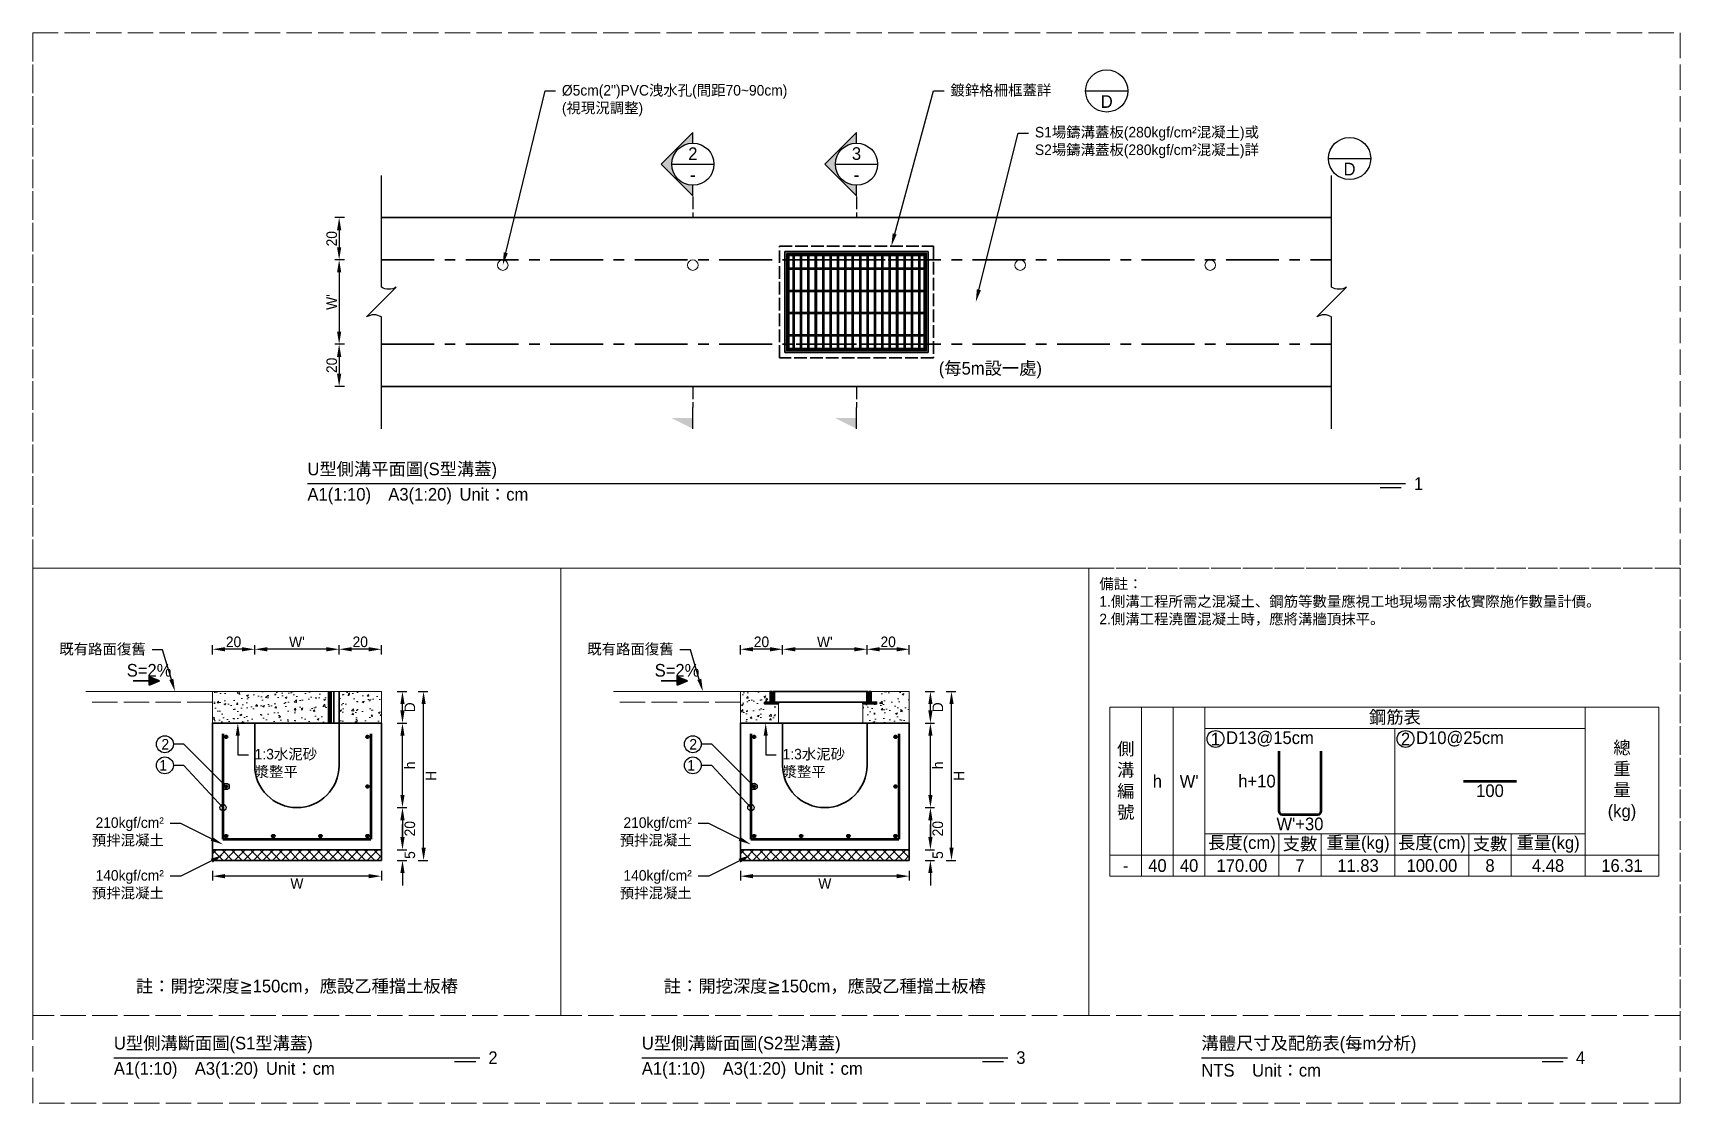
# Model space of a CAD drawing. Extents: x -8920 to 1950, y -2159 to 466.
# Drawn here: x -8920 to -8140, y -1164 to -657 of the extents above; entities that cross this region are included whole.
import ezdxf
from ezdxf import colors
from ezdxf.entities.mleader import LeaderData, LeaderLine
from ezdxf.math import Vec2, Vec3

# ---------------------------------------------------------------- set-up
doc = ezdxf.new("R2010")
doc.units = 0
doc.header["$MEASUREMENT"] = 0
doc.linetypes.add('ACAD_ISO02W100', pattern=[15, 12, -3])
doc.linetypes.add('CENTERX2', pattern=[4, 2.5, -0.5, 0.5, -0.5])
for name, color, linetype, lineweight in [('一、1.基本-圖框', 7, 'Continuous', 20), ('二、1.繪圖-既有設施', 8, 'Continuous', 20), ('二、2.繪圖-施作項目', 181, 'Continuous', 30), ('二、3.繪圖-排水流向', 170, 'Continuous', 30), ('二、4.繪圖-設計鋪面', 40, 'Continuous', 20), ('二、5.繪圖-鋼筋', 60, 'Continuous', 50), ('二、6.繪圖-其他施作項目', 35, 'Continuous', 30)]:
    doc.layers.add(name, color=color, linetype=linetype, lineweight=lineweight)
doc.layers.add('一、4.基本-隱藏', color=9, linetype='ACAD_ISO02W100', lineweight=20, plot=False)
doc.layers.add('三、1.文字-說明文字', color=2, linetype='Continuous')
doc.layers.add('三、3.文字-註解文字', color=2, linetype='Continuous')
doc.styles.add('次圖名(詳圖)', font='MS PGothic.ttf', dxfattribs={"height": 6})
doc.styles.add('註解文字(詳圖)', font='MS PGothic.ttf', dxfattribs={"height": 5})
doc.dimstyles.new('註解文字(詳圖)', dxfattribs={"dimtxt": 5, "dimasz": 6, "dimexe": 2, "dimexo": 5, "dimgap": 1, "dimtad": 2, "dimzin": 0, "dimdsep": 46, "dimtxsty": '註解文字(詳圖)', "dimcen": 0.1, "dimclrd": 144, "dimclre": 144, "dimclrt": 256, "dimadec": 0, "dimazin": 0, "dimtfac": 1, "dimtofl": 0, "dimtmove": 0, "dimatfit": 3, "dimfxlon": 1, "dimtolj": 1, "dimtzin": 0, "dimlwd": -1, "dimlwe": -1, "dimarcsym": 1})
pattern_1 = [(45, (-9735.3608, -580.8457), (-2.65165, 2.65165), []), (45, (-9734.477, -580.8457), (-2.65165, 2.65165), []), (45, (-9733.593, -580.8457), (-2.65165, 2.65165), []), (45, (-9732.709, -580.8457), (-2.65165, 2.65165), [])]

msp = doc.modelspace()

# ---------------------------------------------------------------- texts
at = {"layer": '一、1.基本-圖框', "char_height": 6, "attachment_point": 5, "style": '註解文字(詳圖)'}
for s, width, insert in [('{\\fMS PGothic|b0|i0|c128|p34;鋼筋表}', 94.24964, (-8275, -981.5)), ('側溝編號', 12.98354, (-8402.5, -1011.5)), ('{\\fMS PGothic|b0|i0|c128|p34;總重量(kg)}', 6, (-8167.5, -1011.5)), ('{\\fMS PGothic|b0|i0|c128|p34;h}', 12.98354, (-8387.5, -1011.5)), ("{\\fMS PGothic|b0|i0|c128|p34;W}'", 22.32258, (-8372.5, -1011.5)), ('{\\fMS PGothic|b0|i0|c128|p34;長度(cm)}', 35.02324, (-8347.5, -1041.5)), ('{\\fMS PGothic|b0|i0|c128|p34;支數}', 19.27354, (-8320, -1041.5)), ('{\\fMS PGothic|b0|i0|c128|p34;重量(kg)}', 30.27214, (-8292.5, -1041.5)), ('{\\fMS PGothic|b0|i0|c128|p34;長度(cm)}', 35.02324, (-8257.5, -1041.5)), ('{\\fMS PGothic|b0|i0|c128|p34;支數}', 19.27354, (-8230, -1041.5)), ('{\\fMS PGothic|b0|i0|c128|p34;重量(kg)}', 30.27214, (-8202.5, -1041.5))]:
    msp.add_mtext_dynamic_manual_height_columns(s, width=width, gutter_width=30, heights=[0], dxfattribs=dict(at, insert=insert))
at = {"layer": '三、1.文字-說明文字', "style": '註解文字(詳圖)'}
for s, width, insert, char_height, attachment_point in [('{\\fMS PGothic|b0|i0|c128|p34;D}', 12.5857, (-8411.5, -689.5), 6, 5), ('{\\fMS PGothic|b0|i0|c128|p34;D}', 12.5857, (-8296.5, -721.5), 6, 5), ('{\\fMS PGothic|b0|i0|c128|p34;備註：\\P1.側溝工程所需之混凝土、鋼筋等數量應視工地現場需求依實際施作數量計價。\\P2.側溝工程澆置混凝土時，應將溝牆頂抹平。}', 249.57878, (-8415, -915.5), 5, 1)]:
    msp.add_mtext_dynamic_manual_height_columns(s, width=width, gutter_width=30, heights=[0], dxfattribs=dict(at, insert=insert, char_height=char_height, attachment_point=attachment_point))
at = {"layer": '三、3.文字-註解文字', "char_height": 6}
for s, width, gutter_width, insert, attachment_point, style in [('2', 6.60394, 25, (-8607.5, -714.193), 5, '註解文字(詳圖)'), ('3', 6.60394, 25, (-8530, -714.193), 5, '註解文字(詳圖)'), ('-', 6.60394, 25, (-8607.5, -724.193), 5, '註解文字(詳圖)'), ('-', 6.60394, 25, (-8530, -724.193), 5, '註解文字(詳圖)'), ('(每5m設一處)', 52.41253, 30, (-8466.595, -816.77), 5, '註解文字(詳圖)'), ('{\\fMS PGothic|b0|i0|c128|p34;U型側溝平面圖(}S{\\fMS PGothic|b0|i0|c128|p34;型溝蓋)}', 138.66243, 15, (-8790, -864.5), 4, '次圖名(詳圖)'), ('A1(1:10)\u3000A3(1:20){\\fMS PGothic|b0|i0|c128|p34;^IUnit：cm}', 136.03259, 15, (-8790, -876.5), 4, '次圖名(詳圖)'), ('1', 3, 15, (-8266, -870.5), 4, '次圖名(詳圖)'), ('1', 8.38231, 30, (-8360, -991.5), 5, '註解文字(詳圖)'), ('D13@15cm', 6.06582, 30, (-8355, -991.5), 4, '註解文字(詳圖)'), ('2', 8.38231, 30, (-8270, -991.5), 5, '註解文字(詳圖)'), ('{\\fMS PGothic|b0|i0|c128|p34;D1}0{\\fMS PGothic|b0|i0|c128|p34;@}25{\\fMS PGothic|b0|i0|c128|p34;cm}', 6.06582, 30, (-8265, -991.5), 4, '註解文字(詳圖)'), ('-', 9.06048, 30, (-8402.5, -1051.5), 5, '註解文字(詳圖)'), ('40', 9.06048, 30, (-8387.5, -1051.5), 5, '註解文字(詳圖)'), ('40', 9.06048, 30, (-8372.5, -1051.5), 5, '註解文字(詳圖)'), ('170.00', 9.06048, 30, (-8347.5, -1051.5), 5, '註解文字(詳圖)'), ('7', 9.06048, 30, (-8320, -1051.5), 5, '註解文字(詳圖)'), ('11.83', 9.06048, 30, (-8292.5, -1051.5), 5, '註解文字(詳圖)'), ('{\\fMS PGothic|b0|i0|c128|p34;100}.00', 9.06048, 30, (-8257.5, -1051.5), 5, '註解文字(詳圖)'), ('8', 9.06048, 30, (-8230, -1051.5), 5, '註解文字(詳圖)'), ('4.48', 9.06048, 30, (-8202.5, -1051.5), 5, '註解文字(詳圖)'), ('16.31', 9.06048, 30, (-8167.5, -1051.5), 5, '註解文字(詳圖)'), ('{\\fMS PGothic|b0|i0|c128|p34;註：開挖深度≧150cm，應設乙種擋土板樁}', 156.49231, 30, (-8795, -1109), 5, '註解文字(詳圖)'), ('{\\fMS PGothic|b0|i0|c128|p34;註：開挖深度≧150cm，應設乙種擋土板樁}', 156.49231, 30, (-8545, -1109), 5, '註解文字(詳圖)'), ('{\\fMS PGothic|b0|i0|c128|p34;U型側溝斷面圖(}S{\\fMS PGothic|b0|i0|c128|p34;1型溝蓋)}', 134.12151, 15, (-8881.66, -1136.5), 4, '次圖名(詳圖)'), ('{\\fMS PGothic|b0|i0|c128|p34;U型側溝斷面圖(}S{\\fMS PGothic|b0|i0|c128|p34;2型溝蓋)}', 131.94411, 15, (-8631.66, -1136.5), 4, '次圖名(詳圖)'), ('{\\fMS PGothic|b0|i0|c128|p34;溝體尺寸}及{\\fMS PGothic|b0|i0|c128|p34;配筋表(每m分析)}', 144.80097, 15, (-8366.66, -1136.5), 4, '次圖名(詳圖)'), ('A1(1:10)\u3000A3(1:20){\\fMS PGothic|b0|i0|c128|p34;^IUnit：cm}', 136.03259, 15, (-8881.66, -1148.5), 4, '次圖名(詳圖)'), ('2', 3, 15, (-8704.34, -1142.5), 4, '次圖名(詳圖)'), ('A1(1:10)\u3000A3(1:20){\\fMS PGothic|b0|i0|c128|p34;^IUnit：cm}', 136.03259, 15, (-8631.66, -1148.5), 4, '次圖名(詳圖)'), ('3', 3, 15, (-8454.34, -1142.5), 4, '次圖名(詳圖)'), ('NTS{\\fMS PGothic|b0|i0|c128|p34;^IUnit：cm}', 136.03259, 15, (-8366.66, -1148.5), 4, '次圖名(詳圖)'), ('4', 3, 15, (-8189.34, -1142.5), 4, '次圖名(詳圖)')]:
    msp.add_mtext_dynamic_manual_height_columns(s, width=width, gutter_width=gutter_width, heights=[0], dxfattribs=dict(at, insert=insert, attachment_point=attachment_point, style=style))
at = {"layer": '二、3.繪圖-排水流向', "char_height": 6, "attachment_point": 5, "style": '註解文字(詳圖)'}
for insert in [(-8865, -959), (-8615, -959)]:
    msp.add_mtext_dynamic_manual_height_columns('{\\fMS PGothic|b0|i0|c128|p34;S=2%}', width=10.17412, gutter_width=30, heights=[0], dxfattribs=dict(at, insert=insert))
at = {"layer": '二、5.繪圖-鋼筋', "char_height": 6, "style": '註解文字(詳圖)'}
for s, width, insert, attachment_point in [('h+10', 8.87231, (-8331.5, -1011.5), 6), ('100', 3.56631, (-8230, -1013), 2), ("{\\fMS PGothic|b0|i0|c128|p34;W}'+3{\\fMS PGothic|b0|i0|c128|p34;0}", 3.56631, (-8320, -1028.75), 2)]:
    msp.add_mtext_dynamic_manual_height_columns(s, width=width, gutter_width=30, heights=[0], dxfattribs=dict(at, insert=insert, attachment_point=attachment_point))

# ---------------------------------------------------------------- blocks, each defined once
blk = doc.blocks.new('*D219')
at = {"layer": 'Defpoints', "color": 0, "transparency": 16777216}
for p in [(-8755, -744.5), (-8775, -764.5), (-8755, -764.5)]:
    blk.add_point(p, dxfattribs=at)
at = {"layer": '三、3.文字-註解文字', "color": 144, "transparency": 16777216}
for p, q in [((-8772.5, -744.5), (-8777, -744.5)), ((-8775, -750.5), (-8775, -758.5)), ((-8772.5, -764.5), (-8777, -764.5))]:
    blk.add_line(p, q, dxfattribs=at)
for points in [[(-8776, -750.5), (-8774, -750.5), (-8775, -744.5)], [(-8776, -758.5), (-8774, -758.5), (-8775, -764.5)]]:
    blk.add_solid(points, dxfattribs=at)
at = {"layer": '三、3.文字-註解文字', "transparency": 16777216, "insert": (-8778.5, -754.5), "char_height": 5, "attachment_point": 5, "rotation": 90, "style": '註解文字(詳圖)'}
blk.add_mtext('\\A1;20', dxfattribs=at)
blk = doc.blocks.new('*D220')
at = {"layer": 'Defpoints', "color": 0, "transparency": 16777216}
for p in [(-8755, -764.5), (-8775, -804.5), (-8755, -804.5)]:
    blk.add_point(p, dxfattribs=at)
at = {"layer": '三、3.文字-註解文字', "color": 144, "transparency": 16777216}
for p, q in [((-8772.5, -764.5), (-8777, -764.5)), ((-8775, -770.5), (-8775, -798.5)), ((-8772.5, -804.5), (-8777, -804.5))]:
    blk.add_line(p, q, dxfattribs=at)
for points in [[(-8776, -770.5), (-8774, -770.5), (-8775, -764.5)], [(-8776, -798.5), (-8774, -798.5), (-8775, -804.5)]]:
    blk.add_solid(points, dxfattribs=at)
at = {"layer": '三、3.文字-註解文字', "transparency": 16777216, "insert": (-8778.5, -784.5), "char_height": 5, "attachment_point": 5, "rotation": 90, "style": '註解文字(詳圖)'}
blk.add_mtext("\\A1;W'", dxfattribs=at)
blk = doc.blocks.new('*D221')
at = {"layer": 'Defpoints', "color": 0, "transparency": 16777216}
for p in [(-8755, -804.5), (-8775, -824.5), (-8755, -824.5)]:
    blk.add_point(p, dxfattribs=at)
at = {"layer": '三、3.文字-註解文字', "color": 144, "transparency": 16777216}
for p, q in [((-8772.5, -804.5), (-8777, -804.5)), ((-8775, -810.5), (-8775, -818.5)), ((-8772.5, -824.5), (-8777, -824.5))]:
    blk.add_line(p, q, dxfattribs=at)
for points in [[(-8776, -810.5), (-8774, -810.5), (-8775, -804.5)], [(-8776, -818.5), (-8774, -818.5), (-8775, -824.5)]]:
    blk.add_solid(points, dxfattribs=at)
at = {"layer": '三、3.文字-註解文字', "transparency": 16777216, "insert": (-8778.5, -814.5), "char_height": 5, "attachment_point": 5, "rotation": 90, "style": '註解文字(詳圖)'}
blk.add_mtext('\\A1;20', dxfattribs=at)
blk = doc.blocks.new('*D222')
at = {"layer": 'Defpoints', "color": 0, "transparency": 16777216}
for p in [(-8545, -984), (-8495, -984), (-8545, -1024)]:
    blk.add_point(p, dxfattribs=at)
at = {"layer": '三、3.文字-註解文字', "color": 144, "transparency": 16777216}
for p, q in [((-8497.5, -984), (-8493, -984)), ((-8495, -1018), (-8495, -990)), ((-8497.5, -1024), (-8493, -1024))]:
    blk.add_line(p, q, dxfattribs=at)
for points in [[(-8496, -990), (-8494, -990), (-8495, -984)], [(-8496, -1018), (-8494, -1018), (-8495, -1024)]]:
    blk.add_solid(points, dxfattribs=at)
at = {"layer": '三、3.文字-註解文字', "transparency": 16777216, "insert": (-8491.5, -1004), "char_height": 5, "attachment_point": 5, "rotation": 90, "style": '註解文字(詳圖)'}
blk.add_mtext('\\A1;h', dxfattribs=at)
blk = doc.blocks.new('*D223')
at = {"layer": 'Defpoints', "color": 0, "transparency": 16777216}
for p in [(-8545, -1024), (-8545, -1044), (-8495, -1044)]:
    blk.add_point(p, dxfattribs=at)
at = {"layer": '三、3.文字-註解文字', "color": 144, "transparency": 16777216}
for p, q in [((-8497.5, -1024), (-8493, -1024)), ((-8495, -1030), (-8495, -1038)), ((-8497.5, -1044), (-8493, -1044))]:
    blk.add_line(p, q, dxfattribs=at)
for points in [[(-8496, -1030), (-8494, -1030), (-8495, -1024)], [(-8496, -1038), (-8494, -1038), (-8495, -1044)]]:
    blk.add_solid(points, dxfattribs=at)
at = {"layer": '三、3.文字-註解文字', "transparency": 16777216, "insert": (-8491.5, -1034), "char_height": 5, "attachment_point": 5, "rotation": 90, "style": '註解文字(詳圖)'}
blk.add_mtext('\\A1;20', dxfattribs=at)
blk = doc.blocks.new('*D224')
at = {"layer": 'Defpoints', "color": 0, "transparency": 16777216}
for p in [(-8545, -1044), (-8545, -1049), (-8495, -1049)]:
    blk.add_point(p, dxfattribs=at)
at = {"layer": '三、3.文字-註解文字', "color": 144, "transparency": 16777216}
for p, q in [((-8495, -1038), (-8495, -1032)), ((-8497.5, -1044), (-8493, -1044)), ((-8497.5, -1049), (-8493, -1049)), ((-8495, -1055), (-8495, -1061))]:
    blk.add_line(p, q, dxfattribs=at)
for points in [[(-8496, -1038), (-8494, -1038), (-8495, -1044)], [(-8496, -1055), (-8494, -1055), (-8495, -1049)]]:
    blk.add_solid(points, dxfattribs=at)
at = {"layer": '三、3.文字-註解文字', "transparency": 16777216, "insert": (-8491.5, -1046.5), "char_height": 5, "attachment_point": 5, "rotation": 90, "style": '註解文字(詳圖)'}
blk.add_mtext('\\A1;5', dxfattribs=at)
blk = doc.blocks.new('排水流向')
at = {"layer": '二、3.繪圖-排水流向'}
h = blk.add_hatch(color=256, dxfattribs=at)
h.dxf.hatch_style = 1
h.paths.add_polyline_path([(0, 1), (0, -1), (2.5, 0)])
for points in [[(-3.75, 0), (0, 0)], [(0, 1), (0, -1)], [(2.5, 0), (0, 1)], [(2.5, 0), (0, -1)]]:
    blk.add_lwpolyline(points, dxfattribs=at)
blk = doc.blocks.new('*D226')
at = {"layer": 'Defpoints', "color": 0, "transparency": 16777216}
for p in [(-8505, -969), (-8495, -969), (-8505, -984)]:
    blk.add_point(p, dxfattribs=at)
at = {"layer": '三、3.文字-註解文字', "color": 144, "transparency": 16777216}
for p, q in [((-8497.5, -969), (-8493, -969)), ((-8495, -978), (-8495, -975)), ((-8497.5, -984), (-8493, -984))]:
    blk.add_line(p, q, dxfattribs=at)
for points in [[(-8496, -975), (-8494, -975), (-8495, -969)], [(-8496, -978), (-8494, -978), (-8495, -984)]]:
    blk.add_solid(points, dxfattribs=at)
at = {"layer": '三、3.文字-註解文字', "transparency": 16777216, "insert": (-8491.5, -976.5), "char_height": 5, "attachment_point": 5, "rotation": 90, "style": '註解文字(詳圖)'}
blk.add_mtext('\\A1;D', dxfattribs=at)
blk = doc.blocks.new('*D227')
at = {"layer": 'Defpoints', "color": 0, "transparency": 16777216}
for p in [(-8505, -969), (-8485, -969), (-8505, -1049)]:
    blk.add_point(p, dxfattribs=at)
at = {"layer": '三、3.文字-註解文字', "color": 144, "transparency": 16777216}
for p, q in [((-8487.5, -969), (-8483, -969)), ((-8485, -1043), (-8485, -975)), ((-8487.5, -1049), (-8483, -1049))]:
    blk.add_line(p, q, dxfattribs=at)
for points in [[(-8486, -975), (-8484, -975), (-8485, -969)], [(-8486, -1043), (-8484, -1043), (-8485, -1049)]]:
    blk.add_solid(points, dxfattribs=at)
at = {"layer": '三、3.文字-註解文字', "transparency": 16777216, "insert": (-8481.5, -1009), "char_height": 5, "attachment_point": 5, "rotation": 90, "style": '註解文字(詳圖)'}
blk.add_mtext('\\A1;H', dxfattribs=at)
blk = doc.blocks.new('_Small')
at = {"color": 0, "linetype": 'ByBlock', "lineweight": -2}
blk.add_circle((0, 0), 0.25, dxfattribs=at)
blk = doc.blocks.new('*D372')
at = {"layer": 'Defpoints', "color": 0, "transparency": 16777216}
for p in [(-8815, -949), (-8815, -984), (-8775, -984)]:
    blk.add_point(p, dxfattribs=at)
at = {"layer": '三、3.文字-註解文字', "color": 144, "transparency": 16777216}
for p, q in [((-8815, -951.5), (-8815, -947)), ((-8781, -949), (-8809, -949)), ((-8775, -951.5), (-8775, -947))]:
    blk.add_line(p, q, dxfattribs=at)
for points in [[(-8809, -948), (-8809, -950), (-8815, -949)], [(-8781, -948), (-8781, -950), (-8775, -949)]]:
    blk.add_solid(points, dxfattribs=at)
at = {"layer": '三、3.文字-註解文字', "transparency": 16777216, "insert": (-8795, -945.5), "char_height": 5, "attachment_point": 5, "style": '註解文字(詳圖)'}
blk.add_mtext("\\A1;W'", dxfattribs=at)
blk = doc.blocks.new('*D373')
at = {"layer": 'Defpoints', "color": 0, "transparency": 16777216}
for p in [(-8835, -949), (-8835, -984), (-8815, -984)]:
    blk.add_point(p, dxfattribs=at)
at = {"layer": '三、3.文字-註解文字', "color": 144, "transparency": 16777216}
for p, q in [((-8835, -951.5), (-8835, -947)), ((-8821, -949), (-8829, -949)), ((-8815, -951.5), (-8815, -947))]:
    blk.add_line(p, q, dxfattribs=at)
for points in [[(-8829, -948), (-8829, -950), (-8835, -949)], [(-8821, -948), (-8821, -950), (-8815, -949)]]:
    blk.add_solid(points, dxfattribs=at)
at = {"layer": '三、3.文字-註解文字', "transparency": 16777216, "insert": (-8825, -945.5), "char_height": 5, "attachment_point": 5, "style": '註解文字(詳圖)'}
blk.add_mtext('\\A1;20', dxfattribs=at)
blk = doc.blocks.new('*D374')
at = {"layer": 'Defpoints', "color": 0, "transparency": 16777216}
for p in [(-8835, -1049), (-8755, -1049), (-8835, -1056.5)]:
    blk.add_point(p, dxfattribs=at)
at = {"layer": '三、3.文字-註解文字', "color": 144, "transparency": 16777216}
for p, q in [((-8835, -1054), (-8835, -1058.5)), ((-8761, -1056.5), (-8829, -1056.5)), ((-8755, -1054), (-8755, -1058.5))]:
    blk.add_line(p, q, dxfattribs=at)
for points in [[(-8829, -1055.5), (-8829, -1057.5), (-8835, -1056.5)], [(-8761, -1055.5), (-8761, -1057.5), (-8755, -1056.5)]]:
    blk.add_solid(points, dxfattribs=at)
at = {"layer": '三、3.文字-註解文字', "transparency": 16777216, "insert": (-8795, -1060), "char_height": 5, "attachment_point": 5, "style": '註解文字(詳圖)'}
blk.add_mtext('\\A1;W', dxfattribs=at)
blk = doc.blocks.new('*D375')
at = {"layer": 'Defpoints', "color": 0, "transparency": 16777216}
for p in [(-8775, -949), (-8775, -984), (-8755, -984)]:
    blk.add_point(p, dxfattribs=at)
at = {"layer": '三、3.文字-註解文字', "color": 144, "transparency": 16777216}
for p, q in [((-8775, -951.5), (-8775, -947)), ((-8761, -949), (-8769, -949)), ((-8755, -951.5), (-8755, -947))]:
    blk.add_line(p, q, dxfattribs=at)
for points in [[(-8769, -948), (-8769, -950), (-8775, -949)], [(-8761, -948), (-8761, -950), (-8755, -949)]]:
    blk.add_solid(points, dxfattribs=at)
at = {"layer": '三、3.文字-註解文字', "transparency": 16777216, "insert": (-8765, -945.5), "char_height": 5, "attachment_point": 5, "style": '註解文字(詳圖)'}
blk.add_mtext('\\A1;20', dxfattribs=at)
blk = doc.blocks.new('*D376')
at = {"layer": 'Defpoints', "color": 0, "transparency": 16777216}
for p in [(-8565, -949), (-8565, -984), (-8525, -984)]:
    blk.add_point(p, dxfattribs=at)
at = {"layer": '三、3.文字-註解文字', "color": 144, "transparency": 16777216}
for p, q in [((-8565, -951.5), (-8565, -947)), ((-8531, -949), (-8559, -949)), ((-8525, -951.5), (-8525, -947))]:
    blk.add_line(p, q, dxfattribs=at)
for points in [[(-8559, -948), (-8559, -950), (-8565, -949)], [(-8531, -948), (-8531, -950), (-8525, -949)]]:
    blk.add_solid(points, dxfattribs=at)
at = {"layer": '三、3.文字-註解文字', "transparency": 16777216, "insert": (-8545, -945.5), "char_height": 5, "attachment_point": 5, "style": '註解文字(詳圖)'}
blk.add_mtext("\\A1;W'", dxfattribs=at)
blk = doc.blocks.new('*D377')
at = {"layer": 'Defpoints', "color": 0, "transparency": 16777216}
for p in [(-8585, -949), (-8585, -984), (-8565, -984)]:
    blk.add_point(p, dxfattribs=at)
at = {"layer": '三、3.文字-註解文字', "color": 144, "transparency": 16777216}
for p, q in [((-8585, -951.5), (-8585, -947)), ((-8571, -949), (-8579, -949)), ((-8565, -951.5), (-8565, -947))]:
    blk.add_line(p, q, dxfattribs=at)
for points in [[(-8579, -948), (-8579, -950), (-8585, -949)], [(-8571, -948), (-8571, -950), (-8565, -949)]]:
    blk.add_solid(points, dxfattribs=at)
at = {"layer": '三、3.文字-註解文字', "transparency": 16777216, "insert": (-8575, -945.5), "char_height": 5, "attachment_point": 5, "style": '註解文字(詳圖)'}
blk.add_mtext('\\A1;20', dxfattribs=at)
blk = doc.blocks.new('*D378')
at = {"layer": 'Defpoints', "color": 0, "transparency": 16777216}
for p in [(-8585, -1049), (-8505, -1049), (-8585, -1056.5)]:
    blk.add_point(p, dxfattribs=at)
at = {"layer": '三、3.文字-註解文字', "color": 144, "transparency": 16777216}
for p, q in [((-8585, -1054), (-8585, -1058.5)), ((-8511, -1056.5), (-8579, -1056.5)), ((-8505, -1054), (-8505, -1058.5))]:
    blk.add_line(p, q, dxfattribs=at)
for points in [[(-8579, -1055.5), (-8579, -1057.5), (-8585, -1056.5)], [(-8511, -1055.5), (-8511, -1057.5), (-8505, -1056.5)]]:
    blk.add_solid(points, dxfattribs=at)
at = {"layer": '三、3.文字-註解文字', "transparency": 16777216, "insert": (-8545, -1060), "char_height": 5, "attachment_point": 5, "style": '註解文字(詳圖)'}
blk.add_mtext('\\A1;W', dxfattribs=at)
blk = doc.blocks.new('*D379')
at = {"layer": 'Defpoints', "color": 0, "transparency": 16777216}
for p in [(-8525, -949), (-8525, -984), (-8505, -984)]:
    blk.add_point(p, dxfattribs=at)
at = {"layer": '三、3.文字-註解文字', "color": 144, "transparency": 16777216}
for p, q in [((-8525, -951.5), (-8525, -947)), ((-8511, -949), (-8519, -949)), ((-8505, -951.5), (-8505, -947))]:
    blk.add_line(p, q, dxfattribs=at)
for points in [[(-8519, -948), (-8519, -950), (-8525, -949)], [(-8511, -948), (-8511, -950), (-8505, -949)]]:
    blk.add_solid(points, dxfattribs=at)
at = {"layer": '三、3.文字-註解文字', "transparency": 16777216, "insert": (-8515, -945.5), "char_height": 5, "attachment_point": 5, "style": '註解文字(詳圖)'}
blk.add_mtext('\\A1;20', dxfattribs=at)
blk = doc.blocks.new('*D381')
at = {"layer": 'Defpoints', "color": 0, "transparency": 16777216}
for p in [(-8795, -984), (-8745, -984), (-8795, -1024)]:
    blk.add_point(p, dxfattribs=at)
at = {"layer": '三、3.文字-註解文字', "color": 144, "transparency": 16777216}
for p, q in [((-8747.5, -984), (-8743, -984)), ((-8745, -1018), (-8745, -990)), ((-8747.5, -1024), (-8743, -1024))]:
    blk.add_line(p, q, dxfattribs=at)
for points in [[(-8746, -990), (-8744, -990), (-8745, -984)], [(-8746, -1018), (-8744, -1018), (-8745, -1024)]]:
    blk.add_solid(points, dxfattribs=at)
at = {"layer": '三、3.文字-註解文字', "transparency": 16777216, "insert": (-8741.5, -1004), "char_height": 5, "attachment_point": 5, "rotation": 90, "style": '註解文字(詳圖)'}
blk.add_mtext('\\A1;h', dxfattribs=at)
blk = doc.blocks.new('*D382')
at = {"layer": 'Defpoints', "color": 0, "transparency": 16777216}
for p in [(-8795, -1024), (-8795, -1044), (-8745, -1044)]:
    blk.add_point(p, dxfattribs=at)
at = {"layer": '三、3.文字-註解文字', "color": 144, "transparency": 16777216}
for p, q in [((-8747.5, -1024), (-8743, -1024)), ((-8745, -1030), (-8745, -1038)), ((-8747.5, -1044), (-8743, -1044))]:
    blk.add_line(p, q, dxfattribs=at)
for points in [[(-8746, -1030), (-8744, -1030), (-8745, -1024)], [(-8746, -1038), (-8744, -1038), (-8745, -1044)]]:
    blk.add_solid(points, dxfattribs=at)
at = {"layer": '三、3.文字-註解文字', "transparency": 16777216, "insert": (-8741.5, -1034), "char_height": 5, "attachment_point": 5, "rotation": 90, "style": '註解文字(詳圖)'}
blk.add_mtext('\\A1;20', dxfattribs=at)
blk = doc.blocks.new('*D383')
at = {"layer": 'Defpoints', "color": 0, "transparency": 16777216}
for p in [(-8795, -1044), (-8795, -1049), (-8745, -1049)]:
    blk.add_point(p, dxfattribs=at)
at = {"layer": '三、3.文字-註解文字', "color": 144, "transparency": 16777216}
for p, q in [((-8745, -1038), (-8745, -1032)), ((-8747.5, -1044), (-8743, -1044)), ((-8747.5, -1049), (-8743, -1049)), ((-8745, -1055), (-8745, -1061))]:
    blk.add_line(p, q, dxfattribs=at)
for points in [[(-8746, -1038), (-8744, -1038), (-8745, -1044)], [(-8746, -1055), (-8744, -1055), (-8745, -1049)]]:
    blk.add_solid(points, dxfattribs=at)
at = {"layer": '三、3.文字-註解文字', "transparency": 16777216, "insert": (-8741.5, -1046.5), "char_height": 5, "attachment_point": 5, "rotation": 90, "style": '註解文字(詳圖)'}
blk.add_mtext('\\A1;5', dxfattribs=at)
blk = doc.blocks.new('*D384')
at = {"layer": 'Defpoints', "color": 0, "transparency": 16777216}
for p in [(-8755, -969), (-8745, -969), (-8755, -984)]:
    blk.add_point(p, dxfattribs=at)
at = {"layer": '三、3.文字-註解文字', "color": 144, "transparency": 16777216}
for p, q in [((-8747.5, -969), (-8743, -969)), ((-8745, -978), (-8745, -975)), ((-8747.5, -984), (-8743, -984))]:
    blk.add_line(p, q, dxfattribs=at)
for points in [[(-8746, -975), (-8744, -975), (-8745, -969)], [(-8746, -978), (-8744, -978), (-8745, -984)]]:
    blk.add_solid(points, dxfattribs=at)
at = {"layer": '三、3.文字-註解文字', "transparency": 16777216, "insert": (-8741.5, -976.5), "char_height": 5, "attachment_point": 5, "rotation": 90, "style": '註解文字(詳圖)'}
blk.add_mtext('\\A1;D', dxfattribs=at)
blk = doc.blocks.new('*D380')
at = {"layer": 'Defpoints', "color": 0, "transparency": 16777216}
for p in [(-8755, -969), (-8735, -969), (-8755, -1049)]:
    blk.add_point(p, dxfattribs=at)
at = {"layer": '三、3.文字-註解文字', "color": 144, "transparency": 16777216}
for p, q in [((-8737.5, -969), (-8733, -969)), ((-8735, -1043), (-8735, -975)), ((-8737.5, -1049), (-8733, -1049))]:
    blk.add_line(p, q, dxfattribs=at)
for points in [[(-8736, -975), (-8734, -975), (-8735, -969)], [(-8736, -1043), (-8734, -1043), (-8735, -1049)]]:
    blk.add_solid(points, dxfattribs=at)
at = {"layer": '三、3.文字-註解文字', "transparency": 16777216, "insert": (-8731.5, -1009), "char_height": 5, "attachment_point": 5, "rotation": 90, "style": '註解文字(詳圖)'}
blk.add_mtext('\\A1;H', dxfattribs=at)

# ---------------------------------------------------------------- dimensions: what is measured, and where the dimension line sits
at = {"layer": '三、3.文字-註解文字'}
for base, p1, p2, text, picture, middle in [((-8775, -764.5), (-8755, -744.5), (-8755, -764.5), '20', '*D219', (-8778.5, -754.5)), ((-8775, -804.5), (-8755, -764.5), (-8755, -804.5), "W'", '*D220', (-8778.5, -784.5)), ((-8775, -824.5), (-8755, -804.5), (-8755, -824.5), '20', '*D221', (-8778.5, -814.5)), ((-8745, -969), (-8755, -984), (-8755, -969), 'D', '*D384', (-8741.5, -976.5)), ((-8735, -969), (-8755, -1049), (-8755, -969), 'H', '*D380', (-8731.5, -1009)), ((-8495, -969), (-8505, -984), (-8505, -969), 'D', '*D226', (-8491.5, -976.5)), ((-8485, -969), (-8505, -1049), (-8505, -969), 'H', '*D227', (-8481.5, -1009)), ((-8745, -984), (-8795, -1024), (-8795, -984), 'h', '*D381', (-8741.5, -1004)), ((-8495, -984), (-8545, -1024), (-8545, -984), 'h', '*D222', (-8491.5, -1004)), ((-8745, -1044), (-8795, -1024), (-8795, -1044), '20', '*D382', (-8741.5, -1034)), ((-8495, -1044), (-8545, -1024), (-8545, -1044), '20', '*D223', (-8491.5, -1034)), ((-8745, -1049), (-8795, -1044), (-8795, -1049), '5', '*D383', (-8741.5, -1046.5)), ((-8495, -1049), (-8545, -1044), (-8545, -1049), '5', '*D224', (-8491.5, -1046.5))]:
    dim = msp.add_linear_dim(base=base, p1=p1, p2=p2, angle=90, text=text, dimstyle='註解文字(詳圖)', dxfattribs=at)
    dim.commit()
    dim.dimension.update_dxf_attribs({"geometry": picture, "text_midpoint": middle})
for base, p1, p2, text, picture, middle in [((-8835, -949), (-8815, -984), (-8835, -984), '20', '*D373', (-8825, -945.5)), ((-8815, -949), (-8775, -984), (-8815, -984), "W'", '*D372', (-8795, -945.5)), ((-8775, -949), (-8755, -984), (-8775, -984), '20', '*D375', (-8765, -945.5)), ((-8585, -949), (-8565, -984), (-8585, -984), '20', '*D377', (-8575, -945.5)), ((-8565, -949), (-8525, -984), (-8565, -984), "W'", '*D376', (-8545, -945.5)), ((-8525, -949), (-8505, -984), (-8525, -984), '20', '*D379', (-8515, -945.5)), ((-8835, -1056.5), (-8755, -1049), (-8835, -1049), 'W', '*D374', (-8795, -1060)), ((-8585, -1056.5), (-8505, -1049), (-8585, -1049), 'W', '*D378', (-8545, -1060))]:
    dim = msp.add_linear_dim(base=base, p1=p1, p2=p2, text=text, dimstyle='註解文字(詳圖)', dxfattribs=at)
    dim.commit()
    dim.dimension.update_dxf_attribs({"geometry": picture, "text_midpoint": middle})

# ---------------------------------------------------------------- hatches: boundary and pattern name
at = {"layer": '三、3.文字-註解文字'}
h = msp.add_hatch(color=256, dxfattribs=at)
h.dxf.hatch_style = 1
h.paths.add_polyline_path([(-8607.5, -704.193), (-8622.5, -719.193), (-8607.5, -734.193), (-8607.5, -729.193, -0.4142136), (-8617.5, -719.193, -0.4142136), (-8607.5, -709.193)])
h = msp.add_hatch(color=256, dxfattribs=at)
h.dxf.hatch_style = 1
h.paths.add_polyline_path([(-8530, -704.193), (-8545, -719.193), (-8530, -734.193), (-8530, -729.193, -0.4142136), (-8540, -719.193, -0.4142136), (-8530, -709.193)])
h = msp.add_hatch(color=256, dxfattribs=at)
h.dxf.hatch_style = 1
h.paths.add_polyline_path([(-8617.5, -839.5), (-8607.5, -844.5), (-8607.5, -839.5)])
h = msp.add_hatch(color=256, dxfattribs=at)
h.dxf.hatch_style = 1
h.paths.add_polyline_path([(-8540, -839.5), (-8530, -844.5), (-8530, -839.5)])
at = {"layer": '二、1.繪圖-既有設施'}
h = msp.add_hatch(dxfattribs=at)
h.set_pattern_fill('AR-CONC', color=256, scale=0.05)
h.set_pattern_definition([(50, (-7936.3764, -2190.0555), (9.109233, -0.796954), [0.9525, -10.4775]), (355, (-7936.376, -2190.0555), (-1.76217, 9.55284), [0.762, -8.38203]), (100.45144, (-7935.617, -2190.122), (7.34706, 8.75589), [0.8095, -8.90451]), (46.1842, (-7936.376, -2187.515), (13.55395, -2.10212), [1.42875, -15.71625]), (96.6356, (-7935.247, -2187.69), (11.87021, 12.37131), [1.21425, -13.35678]), (351.1842, (-7936.376, -2187.515), (11.87021, 12.3713), [1.143, -12.57299]), (21, (-7935.1064, -2188.1505), (7.58072, -5.11326), [0.9525, -10.4775]), (326, (-7935.106, -2188.1505), (3.0901, 9.2094), [0.762, -8.382]), (71.45144, (-7934.475, -2188.577), (10.67082, 4.09614), [0.8095, -8.904497]), (37.5, (-7936.3764, -2190.0555), (0.15443, 4.227752), [0, -8.2804, 0, -8.509, 0, -8.41375]), (7.5, (-7936.3764, -2190.0555), (3.340983, 5.009029), [0, -4.8514, 0, -8.0899, 0, -3.20675]), (327.5, (-7939.2085, -2190.0555), (6.77953, -0.286437), [0, -3.175, 0, -9.906, 0, -13.1445]), (317.5, (-7940.4785, -2190.0555), (7.40646, 1.271325), [0, -4.1275, 0, -6.5786, 0, -9.3345])])
h.paths.add_polyline_path([(-8780, -969), (-8835, -969), (-8835, -984), (-8780, -984)])
h.paths.add_polyline_path([(-8755, -969), (-8775, -969), (-8775, -984), (-8755, -984)])
h = msp.add_hatch(dxfattribs=at)
h.set_pattern_fill('AR-CONC', color=256, scale=0.05)
h.set_pattern_definition([(50, (-7738.56, -2192.5664), (9.109233, -0.796954), [0.9525, -10.4775]), (355, (-7738.56, -2192.566), (-1.76217, 9.55284), [0.762, -8.38203]), (100.45144, (-7737.801, -2192.633), (7.34706, 8.75589), [0.8095, -8.90451]), (46.1842, (-7738.56, -2190.026), (13.55395, -2.10212), [1.42875, -15.71625]), (96.6356, (-7737.431, -2190.202), (11.87021, 12.37131), [1.21425, -13.35678]), (351.1842, (-7738.56, -2190.026), (11.87021, 12.3713), [1.143, -12.57299]), (21, (-7737.29, -2190.6614), (7.58072, -5.11326), [0.9525, -10.4775]), (326, (-7737.29, -2190.661), (3.0901, 9.2094), [0.762, -8.382]), (71.45144, (-7736.6585, -2191.0875), (10.67082, 4.09614), [0.8095, -8.904497]), (37.5, (-7738.5602, -2192.5664), (0.15443, 4.227752), [0, -8.2804, 0, -8.509, 0, -8.41375]), (7.5, (-7738.56, -2192.5664), (3.340983, 5.009029), [0, -4.8514, 0, -8.0899, 0, -3.20675]), (327.5, (-7741.3923, -2192.5664), (6.77953, -0.286437), [0, -3.175, 0, -9.906, 0, -13.1445]), (317.5, (-7742.662, -2192.5664), (7.40646, 1.271325), [0, -4.1275, 0, -6.5786, 0, -9.3345])])
h.paths.add_polyline_path([(-8567, -984), (-8567, -974.9), (-8573.5, -974.9), (-8573.5, -974), (-8570.9, -974), (-8570.9, -969), (-8585, -969), (-8585, -984)])
h.paths.add_polyline_path([(-8505, -984), (-8505, -969), (-8523.1, -969), (-8523.1, -974), (-8520.5, -974), (-8520.5, -974.9), (-8527, -974.9), (-8527, -984)])
at = {"layer": '二、2.繪圖-施作項目'}
h = msp.add_hatch(dxfattribs=at)
h.set_pattern_fill('ANSI37', color=256)
h.set_pattern_definition([(45, (-8679.0888, -463.4793), (-2.245064, 2.245064), []), (135, (-8679.0888, -463.4793), (-2.245064, -2.245064), [])])
h.paths.add_polyline_path([(-8755, -1049), (-8835, -1049), (-8835, -1044), (-8755, -1044)])
h = msp.add_hatch(dxfattribs=at)
h.set_pattern_fill('ANSI37', color=256)
h.set_pattern_definition([(45, (-8429.0888, -463.4793), (-2.245064, 2.245064), []), (135, (-8429.0888, -463.4793), (-2.245064, -2.245064), [])])
h.paths.add_polyline_path([(-8505, -1049), (-8585, -1049), (-8585, -1044), (-8505, -1044)])
at = {"layer": '二、5.繪圖-鋼筋'}
h = msp.add_hatch(color=256, dxfattribs=at)
h.dxf.hatch_style = 1
h.paths.add_polyline_path([(-8828, -990.5, 1), (-8829, -990.5, 1)])
h = msp.add_hatch(color=256, dxfattribs=at)
h.dxf.hatch_style = 1
h.paths.add_polyline_path([(-8761, -990.5, 1), (-8762, -990.5, 1)])
h = msp.add_hatch(color=256, dxfattribs=at)
h.dxf.hatch_style = 1
h.paths.add_polyline_path([(-8578, -990.5, 1), (-8579, -990.5, 1)])
h = msp.add_hatch(color=256, dxfattribs=at)
h.dxf.hatch_style = 1
h.paths.add_polyline_path([(-8511, -990.5, 1), (-8512, -990.5, 1)])
h = msp.add_hatch(color=256, dxfattribs=at)
h.dxf.hatch_style = 1
h.paths.add_polyline_path([(-8828, -1014, 1), (-8829, -1014, 1)])
h = msp.add_hatch(color=256, dxfattribs=at)
h.dxf.hatch_style = 1
h.paths.add_polyline_path([(-8761, -1014, 1), (-8762, -1014, 1)])
h = msp.add_hatch(color=256, dxfattribs=at)
h.dxf.hatch_style = 1
h.paths.add_polyline_path([(-8578, -1014, 1), (-8579, -1014, 1)])
h = msp.add_hatch(color=256, dxfattribs=at)
h.dxf.hatch_style = 1
h.paths.add_polyline_path([(-8511, -1014, 1), (-8512, -1014, 1)])
h = msp.add_hatch(color=256, dxfattribs=at)
h.dxf.hatch_style = 1
h.paths.add_polyline_path([(-8828, -1037.5, 1), (-8829, -1037.5, 1)])
h = msp.add_hatch(color=256, dxfattribs=at)
h.dxf.hatch_style = 1
h.paths.add_polyline_path([(-8805.67, -1037.5, 1), (-8806.67, -1037.5, 1)])
h = msp.add_hatch(color=256, dxfattribs=at)
h.dxf.hatch_style = 1
h.paths.add_polyline_path([(-8783.34, -1037.5, 1), (-8784.34, -1037.5, 1)])
h = msp.add_hatch(color=256, dxfattribs=at)
h.dxf.hatch_style = 1
h.paths.add_polyline_path([(-8761, -1037.5, 1), (-8762, -1037.5, 1)])
h = msp.add_hatch(color=256, dxfattribs=at)
h.dxf.hatch_style = 1
h.paths.add_polyline_path([(-8578, -1037.5, 1), (-8579, -1037.5, 1)])
h = msp.add_hatch(color=256, dxfattribs=at)
h.dxf.hatch_style = 1
h.paths.add_polyline_path([(-8555.67, -1037.5, 1), (-8556.67, -1037.5, 1)])
h = msp.add_hatch(color=256, dxfattribs=at)
h.dxf.hatch_style = 1
h.paths.add_polyline_path([(-8533.34, -1037.5, 1), (-8534.34, -1037.5, 1)])
h = msp.add_hatch(color=256, dxfattribs=at)
h.dxf.hatch_style = 1
h.paths.add_polyline_path([(-8511, -1037.5, 1), (-8512, -1037.5, 1)])
at = {"layer": '二、6.繪圖-其他施作項目'}
h = msp.add_hatch(color=256, dxfattribs=at)
h.dxf.hatch_style = 1
h.paths.add_polyline_path([(-8563.9, -808.4), (-8496.1, -808.4), (-8496.1, -760.6), (-8563.9, -760.6)])
h.paths.add_polyline_path([(-8563, -807.5), (-8497, -807.5), (-8497, -761.5), (-8563, -761.5)], flags=16)
h.paths.add_polyline_path([(-8560, -764.5), (-8500, -764.5), (-8500, -804.5), (-8560, -804.5)], flags=0)
h = msp.add_hatch(dxfattribs=at)
h.set_pattern_fill('ANSI34', color=256, scale=5)
h.set_pattern_definition(pattern_1)
h.paths.add_polyline_path([(-8498, -768.5), (-8562, -768.5), (-8562, -769), (-8498, -769)])
h = msp.add_hatch(dxfattribs=at)
h.set_pattern_fill('ANSI34', color=256, scale=5)
h.set_pattern_definition(pattern_1)
h.paths.add_polyline_path([(-8498, -779), (-8562, -779), (-8562, -779.5), (-8498, -779.5)])
h = msp.add_hatch(dxfattribs=at)
h.set_pattern_fill('ANSI34', color=256, scale=5)
h.set_pattern_definition(pattern_1)
h.paths.add_polyline_path([(-8498, -789.5), (-8562, -789.5), (-8562, -790), (-8498, -790)])
h = msp.add_hatch(dxfattribs=at)
h.set_pattern_fill('ANSI34', color=256, scale=5)
h.set_pattern_definition(pattern_1)
h.paths.add_polyline_path([(-8498, -800), (-8562, -800), (-8562, -800.5), (-8498, -800.5)])
h = msp.add_hatch(dxfattribs=at)
h.set_pattern_fill('ANSI31', color=256, scale=0.1)
h.set_pattern_definition([(45, (-6855.49114, -2273.28593), (-0.224506403, 0.224506403), [])])
h.paths.add_polyline_path([(-8570.9, -974), (-8573.5, -974), (-8573.5, -974.9), (-8567, -974.9), (-8567, -974), (-8570, -974), (-8570, -969), (-8570.9, -969)])
h.paths.add_polyline_path([(-8523.1, -969), (-8524, -969), (-8524, -974), (-8527, -974), (-8527, -974.9), (-8520.5, -974.9), (-8520.5, -974), (-8523.1, -974)])

# ---------------------------------------------------------------- linework, layer by layer
at = {"layer": '一、1.基本-圖框'}
for points in [[(-8410, -1046.5), (-8395, -1046.5), (-8395, -976.5), (-8410, -976.5)], [(-8395, -1046.5), (-8380, -1046.5), (-8380, -976.5), (-8395, -976.5)], [(-8380, -1046.5), (-8365, -1046.5), (-8365, -976.5), (-8380, -976.5)], [(-8365, -986.5), (-8185, -986.5), (-8185, -976.5), (-8365, -976.5)], [(-8150, -1046.5), (-8185, -1046.5), (-8185, -976.5), (-8150, -976.5)], [(-8365, -986.5), (-8275, -986.5), (-8275, -1036.5), (-8365, -1036.5)], [(-8275, -986.5), (-8185, -986.5), (-8185, -1036.5), (-8275, -1036.5)], [(-8365, -1036.5), (-8330, -1036.5), (-8330, -1046.5), (-8365, -1046.5)], [(-8330, -1036.5), (-8310, -1036.5), (-8310, -1046.5), (-8330, -1046.5)], [(-8310, -1036.5), (-8275, -1036.5), (-8275, -1046.5), (-8310, -1046.5)], [(-8275, -1036.5), (-8240, -1036.5), (-8240, -1046.5), (-8275, -1046.5)], [(-8240, -1036.5), (-8220, -1036.5), (-8220, -1046.5), (-8240, -1046.5)], [(-8220, -1036.5), (-8185, -1036.5), (-8185, -1046.5), (-8220, -1046.5)], [(-8410, -1046.5), (-8395, -1046.5), (-8395, -1056.5), (-8410, -1056.5)], [(-8395, -1046.5), (-8380, -1046.5), (-8380, -1056.5), (-8395, -1056.5)], [(-8380, -1046.5), (-8365, -1046.5), (-8365, -1056.5), (-8380, -1056.5)], [(-8365, -1046.5), (-8330, -1046.5), (-8330, -1056.5), (-8365, -1056.5)], [(-8330, -1046.5), (-8310, -1046.5), (-8310, -1056.5), (-8330, -1056.5)], [(-8310, -1046.5), (-8275, -1046.5), (-8275, -1056.5), (-8310, -1056.5)], [(-8275, -1046.5), (-8240, -1046.5), (-8240, -1056.5), (-8275, -1056.5)], [(-8240, -1046.5), (-8220, -1046.5), (-8220, -1056.5), (-8240, -1056.5)], [(-8220, -1046.5), (-8185, -1046.5), (-8185, -1056.5), (-8220, -1056.5)], [(-8185, -1046.5), (-8150, -1046.5), (-8150, -1056.5), (-8185, -1056.5)]]:
    msp.add_lwpolyline(points, close=True, dxfattribs=at)
at = {"layer": '一、4.基本-隱藏'}
for points in [[(-8920, -657), (-8140, -657), (-8140, -910.5), (-8920, -910.5)], [(-8920, -657), (-8140, -657), (-8140, -1164), (-8920, -1164)], [(-8920, -910.5), (-8670, -910.5), (-8670, -1122.5), (-8920, -1122.5)], [(-8670, -910.5), (-8420, -910.5), (-8420, -1122.5), (-8670, -1122.5)], [(-8420, -910.5), (-8140, -910.5), (-8140, -1122.5), (-8420, -1122.5)]]:
    msp.add_lwpolyline(points, close=True, dxfattribs=at)
at = {"layer": '三、3.文字-註解文字'}
for points in [[(-8421.5, -684.5), (-8401.5, -684.5)], [(-8607.5, -709.193), (-8607.5, -704.193), (-8622.5, -719.193), (-8607.5, -734.193), (-8607.5, -729.193)], [(-8530, -709.193), (-8530, -704.193), (-8545, -719.193), (-8530, -734.193), (-8530, -729.193)], [(-8306.5, -716.5), (-8286.5, -716.5)], [(-8617.5, -719.193), (-8597.5, -719.193)], [(-8540, -719.193), (-8520, -719.193)], [(-8607.5, -844.5), (-8607.5, -834.5)], [(-8530, -844.5), (-8530, -834.5)], [(-8790, -870.5), (-8270, -870.5)], [(-8272, -872.5), (-8282, -872.5)], [(-8881.66, -1142.5), (-8708.34, -1142.5)], [(-8710.34, -1144.5), (-8720.34, -1144.5)], [(-8631.66, -1142.5), (-8458.34, -1142.5)], [(-8460.34, -1144.5), (-8470.34, -1144.5)], [(-8366.66, -1142.5), (-8193.34, -1142.5)], [(-8195.34, -1144.5), (-8205.34, -1144.5)]]:
    msp.add_lwpolyline(points, dxfattribs=at)
for points in [[(-8755, -844.5), (-8755, -791.571, 0.2828427), (-8762.071, -791.571), (-8747.929, -777.429, -0.2828427), (-8755, -777.429), (-8755, -724.5)], [(-8305, -844.5), (-8305, -791.571, 0.2828427), (-8312.071, -791.571), (-8297.929, -777.429, -0.2828427), (-8305, -777.429), (-8305, -724.5)]]:
    msp.add_lwpolyline(points, format="xyb", dxfattribs=at)
at = {"layer": '三、3.文字-註解文字', "linetype": 'ACAD_ISO02W100', "ltscale": 0.5}
for points in [[(-8607.5, -734.5), (-8607.5, -744.5)], [(-8530, -734.5), (-8530, -744.5)], [(-8607.5, -824.5), (-8607.5, -834.5)], [(-8530, -824.5), (-8530, -834.5)]]:
    msp.add_lwpolyline(points, dxfattribs=at)
at = {"layer": '三、3.文字-註解文字'}
for centre, radius in [((-8411.5, -684.5), 10), ((-8607.5, -719.193), 10), ((-8530, -719.193), 10), ((-8296.5, -716.5), 10), ((-8857.5, -994), 4), ((-8607.5, -994), 4), ((-8360, -991.5), 4), ((-8270, -991.5), 4), ((-8857.5, -1004), 4), ((-8607.5, -1004), 4)]:
    msp.add_circle(centre, radius, dxfattribs=at)
at = {"layer": '二、1.繪圖-既有設施'}
msp.add_lwpolyline([(-8835, -984), (-8835, -969), (-8755, -969), (-8755, -984)], close=True, dxfattribs=at)
for points in [[(-8567, -974), (-8567, -984), (-8585, -984), (-8585, -969), (-8570.9, -969)], [(-8527, -974), (-8527, -984), (-8505, -984), (-8505, -969), (-8523.1, -969)]]:
    msp.add_lwpolyline(points, dxfattribs=at)
for centre in [(-8697.5, -767), (-8607.5, -767), (-8452.5, -767), (-8362.5, -767)]:
    msp.add_circle(centre, 2.5, dxfattribs=at)
at = {"layer": '二、2.繪圖-施作項目'}
for points in [[(-8755, -744.5), (-8305, -744.5)], [(-8755, -824.5), (-8305, -824.5)], [(-8835, -1044), (-8755, -1044)], [(-8585, -1044), (-8505, -1044)]]:
    msp.add_lwpolyline(points, dxfattribs=at)
at = {"layer": '二、2.繪圖-施作項目', "linetype": 'CENTERX2', "ltscale": 10}
for points in [[(-8755, -764.5), (-8305, -764.5)], [(-8755, -804.5), (-8305, -804.5)]]:
    msp.add_lwpolyline(points, dxfattribs=at)
at = {"layer": '二、2.繪圖-施作項目'}
for points in [[(-8755, -1049), (-8835, -1049), (-8835, -984), (-8755, -984)], [(-8505, -1049), (-8585, -1049), (-8585, -984), (-8505, -984)]]:
    msp.add_lwpolyline(points, close=True, dxfattribs=at)
for points in [[(-8815, -984), (-8815, -1004, 1), (-8775, -1004), (-8775, -984)], [(-8565, -984), (-8565, -1004, 1), (-8525, -1004), (-8525, -984)]]:
    msp.add_lwpolyline(points, format="xyb", dxfattribs=at)
at = {"layer": '二、4.繪圖-設計鋪面'}
for points in [[(-8835, -969), (-8895, -969)], [(-8585, -969), (-8645, -969)]]:
    msp.add_lwpolyline(points, dxfattribs=at)
at = {"layer": '二、4.繪圖-設計鋪面', "linetype": 'ACAD_ISO02W100'}
for points in [[(-8835, -974), (-8895, -974)], [(-8585, -974), (-8645, -974)]]:
    msp.add_lwpolyline(points, dxfattribs=at)
at = {"layer": '二、5.繪圖-鋼筋'}
for points in [[(-8830, -989), (-8830, -1039)], [(-8760, -989), (-8760, -1039)], [(-8580, -989), (-8580, -1039)], [(-8510, -989), (-8510, -1039)], [(-8242.5, -1011.5), (-8217.5, -1011.5)], [(-8830, -1039), (-8760, -1039)], [(-8580, -1039), (-8510, -1039)]]:
    msp.add_lwpolyline(points, dxfattribs=at)
msp.add_lwpolyline([(-8330, -997.25), (-8330, -1025.75, 0.4142136), (-8328.5, -1027.25), (-8311.5, -1027.25, 0.4142136), (-8310, -1025.75), (-8310, -997.25)], format="xyb", dxfattribs=at)
for centre in [(-8828.5, -990.5), (-8761.5, -990.5), (-8578.5, -990.5), (-8511.5, -990.5), (-8828.5, -1014), (-8761.5, -1014), (-8578.5, -1014), (-8511.5, -1014), (-8828.5, -1037.5), (-8806.17, -1037.5), (-8783.84, -1037.5), (-8761.5, -1037.5), (-8578.5, -1037.5), (-8556.17, -1037.5), (-8533.84, -1037.5), (-8511.5, -1037.5)]:
    msp.add_circle(centre, 0.5, dxfattribs=at)
at = {"layer": '二、6.繪圖-其他施作項目', "linetype": 'ACAD_ISO02W100', "ltscale": 0.5}
for points in [[(-8566.5, -758), (-8493.5, -758), (-8493.5, -811), (-8566.5, -811)], [(-8560, -764.5), (-8500, -764.5), (-8500, -804.5), (-8560, -804.5)]]:
    msp.add_lwpolyline(points, close=True, dxfattribs=at)
at = {"layer": '二、6.繪圖-其他施作項目'}
for points in [[(-8563.9, -760.6), (-8496.1, -760.6), (-8496.1, -808.4), (-8563.9, -808.4)], [(-8563, -761.5), (-8497, -761.5), (-8497, -807.5), (-8563, -807.5)], [(-8562.5, -762), (-8497.5, -762), (-8497.5, -807), (-8562.5, -807)], [(-8573.5, -974), (-8570.9, -974), (-8570.9, -969), (-8570, -969), (-8570, -974), (-8567, -974), (-8567, -974.9), (-8573.5, -974.9)], [(-8523.1, -969), (-8524, -969), (-8524, -974), (-8527, -974), (-8527, -974.9), (-8520.5, -974.9), (-8520.5, -974), (-8523.1, -974)]]:
    msp.add_lwpolyline(points, close=True, dxfattribs=at)
for points in [[(-8562.5, -762), (-8497.5, -762)], [(-8562.5, -762), (-8562.5, -807)], [(-8562, -762), (-8562, -807)], [(-8562, -762.5), (-8498, -762.5)], [(-8560, -762.5), (-8560, -768.5)], [(-8559.5, -762.5), (-8559.5, -768.5)], [(-8556.5, -762.5), (-8556.5, -768.5)], [(-8556, -762.5), (-8556, -768.5)], [(-8553, -762.5), (-8553, -768.5)], [(-8552.5, -762.5), (-8552.5, -768.5)], [(-8549.5, -762.5), (-8549.5, -768.5)], [(-8549, -762.5), (-8549, -768.5)], [(-8546, -762.5), (-8546, -768.5)], [(-8545.5, -762.5), (-8545.5, -768.5)], [(-8542.5, -762.5), (-8542.5, -768.5)], [(-8542, -762.5), (-8542, -768.5)], [(-8539, -762.5), (-8539, -768.5)], [(-8538.5, -762.5), (-8538.5, -768.5)], [(-8535.5, -762.5), (-8535.5, -768.5)], [(-8535, -762.5), (-8535, -768.5)], [(-8532, -762.5), (-8532, -768.5)], [(-8531.5, -762.5), (-8531.5, -768.5)], [(-8528.5, -762.5), (-8528.5, -768.5)], [(-8528, -762.5), (-8528, -768.5)], [(-8525, -762.5), (-8525, -768.5)], [(-8524.5, -762.5), (-8524.5, -768.5)], [(-8521.5, -762.5), (-8521.5, -768.5)], [(-8521, -762.5), (-8521, -768.5)], [(-8518, -762.5), (-8518, -768.5)], [(-8517.5, -762.5), (-8517.5, -768.5)], [(-8514.5, -762.5), (-8514.5, -768.5)], [(-8514, -762.5), (-8514, -768.5)], [(-8511, -762.5), (-8511, -768.5)], [(-8510.5, -762.5), (-8510.5, -768.5)], [(-8507.5, -762.5), (-8507.5, -768.5)], [(-8507, -762.5), (-8507, -768.5)], [(-8504, -762.5), (-8504, -768.5)], [(-8503.5, -762.5), (-8503.5, -768.5)], [(-8500.5, -762.5), (-8500.5, -768.5)], [(-8500, -762.5), (-8500, -768.5)], [(-8498, -762), (-8498, -807)], [(-8497.5, -762), (-8497.5, -807)], [(-8562, -768.5), (-8498, -768.5)], [(-8562, -769), (-8498, -769)], [(-8560, -769), (-8560, -779)], [(-8559.5, -769), (-8559.5, -779)], [(-8556.5, -769), (-8556.5, -779)], [(-8556, -769), (-8556, -779)], [(-8553, -769), (-8553, -779)], [(-8552.5, -769), (-8552.5, -779)], [(-8549.5, -769), (-8549.5, -779)], [(-8549, -769), (-8549, -779)], [(-8546, -769), (-8546, -779)], [(-8545.5, -769), (-8545.5, -779)], [(-8542.5, -769), (-8542.5, -779)], [(-8542, -769), (-8542, -779)], [(-8539, -769), (-8539, -779)], [(-8538.5, -769), (-8538.5, -779)], [(-8535.5, -769), (-8535.5, -779)], [(-8535, -769), (-8535, -779)], [(-8532, -769), (-8532, -779)], [(-8531.5, -769), (-8531.5, -779)], [(-8528.5, -769), (-8528.5, -779)], [(-8528, -769), (-8528, -779)], [(-8525, -769), (-8525, -779)], [(-8524.5, -769), (-8524.5, -779)], [(-8521.5, -769), (-8521.5, -779)], [(-8521, -769), (-8521, -779)], [(-8518, -769), (-8518, -779)], [(-8517.5, -769), (-8517.5, -779)], [(-8514.5, -769), (-8514.5, -779)], [(-8514, -769), (-8514, -779)], [(-8511, -769), (-8511, -779)], [(-8510.5, -769), (-8510.5, -779)], [(-8507.5, -769), (-8507.5, -779)], [(-8507, -769), (-8507, -779)], [(-8504, -769), (-8504, -779)], [(-8503.5, -769), (-8503.5, -779)], [(-8500.5, -769), (-8500.5, -779)], [(-8500, -769), (-8500, -779)], [(-8562, -779), (-8498, -779)], [(-8562, -779.5), (-8498, -779.5)], [(-8560, -779.5), (-8560, -789.5)], [(-8559.5, -779.5), (-8559.5, -789.5)], [(-8556.5, -779.5), (-8556.5, -789.5)], [(-8556, -779.5), (-8556, -789.5)], [(-8553, -779.5), (-8553, -789.5)], [(-8552.5, -779.5), (-8552.5, -789.5)], [(-8549.5, -779.5), (-8549.5, -789.5)], [(-8549, -779.5), (-8549, -789.5)], [(-8546, -779.5), (-8546, -789.5)], [(-8545.5, -779.5), (-8545.5, -789.5)], [(-8542.5, -779.5), (-8542.5, -789.5)], [(-8542, -779.5), (-8542, -789.5)], [(-8539, -779.5), (-8539, -789.5)], [(-8538.5, -779.5), (-8538.5, -789.5)], [(-8535.5, -779.5), (-8535.5, -789.5)], [(-8535, -779.5), (-8535, -789.5)], [(-8532, -779.5), (-8532, -789.5)], [(-8531.5, -779.5), (-8531.5, -789.5)], [(-8528.5, -779.5), (-8528.5, -789.5)], [(-8528, -779.5), (-8528, -789.5)], [(-8525, -779.5), (-8525, -789.5)], [(-8524.5, -779.5), (-8524.5, -789.5)], [(-8521.5, -779.5), (-8521.5, -789.5)], [(-8521, -779.5), (-8521, -789.5)], [(-8518, -779.5), (-8518, -789.5)], [(-8517.5, -779.5), (-8517.5, -789.5)], [(-8514.5, -779.5), (-8514.5, -789.5)], [(-8514, -779.5), (-8514, -789.5)], [(-8511, -779.5), (-8511, -789.5)], [(-8510.5, -779.5), (-8510.5, -789.5)], [(-8507.5, -779.5), (-8507.5, -789.5)], [(-8507, -779.5), (-8507, -789.5)], [(-8504, -779.5), (-8504, -789.5)], [(-8503.5, -779.5), (-8503.5, -789.5)], [(-8500.5, -779.5), (-8500.5, -789.5)], [(-8500, -779.5), (-8500, -789.5)], [(-8562, -789.5), (-8498, -789.5)], [(-8562, -790), (-8498, -790)], [(-8560, -790), (-8560, -800)], [(-8559.5, -790), (-8559.5, -800)], [(-8556.5, -790), (-8556.5, -800)], [(-8556, -790), (-8556, -800)], [(-8553, -790), (-8553, -800)], [(-8552.5, -790), (-8552.5, -800)], [(-8549.5, -790), (-8549.5, -800)], [(-8549, -790), (-8549, -800)], [(-8546, -790), (-8546, -800)], [(-8545.5, -790), (-8545.5, -800)], [(-8542.5, -790), (-8542.5, -800)], [(-8542, -790), (-8542, -800)], [(-8539, -790), (-8539, -800)], [(-8538.5, -790), (-8538.5, -800)], [(-8535.5, -790), (-8535.5, -800)], [(-8535, -790), (-8535, -800)], [(-8532, -790), (-8532, -800)], [(-8531.5, -790), (-8531.5, -800)], [(-8528.5, -790), (-8528.5, -800)], [(-8528, -790), (-8528, -800)], [(-8525, -790), (-8525, -800)], [(-8524.5, -790), (-8524.5, -800)], [(-8521.5, -790), (-8521.5, -800)], [(-8521, -790), (-8521, -800)], [(-8518, -790), (-8518, -800)], [(-8517.5, -790), (-8517.5, -800)], [(-8514.5, -790), (-8514.5, -800)], [(-8514, -790), (-8514, -800)], [(-8511, -790), (-8511, -800)], [(-8510.5, -790), (-8510.5, -800)], [(-8507.5, -790), (-8507.5, -800)], [(-8507, -790), (-8507, -800)], [(-8504, -790), (-8504, -800)], [(-8503.5, -790), (-8503.5, -800)], [(-8500.5, -790), (-8500.5, -800)], [(-8500, -790), (-8500, -800)], [(-8562, -800), (-8498, -800)], [(-8562, -800.5), (-8498, -800.5)], [(-8560, -800.5), (-8560, -806.5)], [(-8559.5, -800.5), (-8559.5, -806.5)], [(-8556.5, -800.5), (-8556.5, -806.5)], [(-8556, -800.5), (-8556, -806.5)], [(-8553, -800.5), (-8553, -806.5)], [(-8552.5, -800.5), (-8552.5, -806.5)], [(-8549.5, -800.5), (-8549.5, -806.5)], [(-8549, -800.5), (-8549, -806.5)], [(-8546, -800.5), (-8546, -806.5)], [(-8545.5, -800.5), (-8545.5, -806.5)], [(-8542.5, -800.5), (-8542.5, -806.5)], [(-8542, -800.5), (-8542, -806.5)], [(-8539, -800.5), (-8539, -806.5)], [(-8538.5, -800.5), (-8538.5, -806.5)], [(-8535.5, -800.5), (-8535.5, -806.5)], [(-8535, -800.5), (-8535, -806.5)], [(-8532, -800.5), (-8532, -806.5)], [(-8531.5, -800.5), (-8531.5, -806.5)], [(-8528.5, -800.5), (-8528.5, -806.5)], [(-8528, -800.5), (-8528, -806.5)], [(-8525, -800.5), (-8525, -806.5)], [(-8524.5, -800.5), (-8524.5, -806.5)], [(-8521.5, -800.5), (-8521.5, -806.5)], [(-8521, -800.5), (-8521, -806.5)], [(-8518, -800.5), (-8518, -806.5)], [(-8517.5, -800.5), (-8517.5, -806.5)], [(-8514.5, -800.5), (-8514.5, -806.5)], [(-8514, -800.5), (-8514, -806.5)], [(-8511, -800.5), (-8511, -806.5)], [(-8510.5, -800.5), (-8510.5, -806.5)], [(-8507.5, -800.5), (-8507.5, -806.5)], [(-8507, -800.5), (-8507, -806.5)], [(-8504, -800.5), (-8504, -806.5)], [(-8503.5, -800.5), (-8503.5, -806.5)], [(-8500.5, -800.5), (-8500.5, -806.5)], [(-8500, -800.5), (-8500, -806.5)], [(-8562.5, -807), (-8497.5, -807)], [(-8562, -806.5), (-8498, -806.5)], [(-8780, -969), (-8780, -984)], [(-8779.375, -969), (-8779.375, -984)], [(-8778.75, -969), (-8778.75, -984)], [(-8777.5, -969), (-8777.5, -984)], [(-8775, -969), (-8775, -984)], [(-8569.5, -969), (-8569.5, -974)], [(-8569.5, -969), (-8524.5, -969)], [(-8569.5, -974), (-8524.5, -974)], [(-8568.9, -969), (-8568.9, -974)], [(-8525.1, -969), (-8525.1, -974)], [(-8524.5, -969), (-8524.5, -974)]]:
    msp.add_lwpolyline(points, dxfattribs=at)

# ---------------------------------------------------------------- block references
at = {"xscale": 2, "yscale": 2, "zscale": 2}
for p in [(-8865, -964), (-8615, -964)]:
    msp.add_blockref('排水流向', p, dxfattribs=at)

msp.set_redraw_order([(e.dxf.handle, doc.entitydb.next_handle()) for e in msp.query("TEXT MTEXT ATTDEF DIMENSION ARC_DIMENSION")])  # texts and dimensions are drawn at this point

# ---------------------------------------------------------------- leaders
at = {"layer": '三、3.文字-註解文字'}
ml = msp.add_multileader_mtext('Standard', dxfattribs=at)
ml.set_content('{\\fMS PGothic|b0|i0|c128|p34;%%C5cm}(2")PVC洩水孔(間距70~90cm)\\P(視現況調整)', color=256, style='註解文字(詳圖)')
ml.set_leader_properties(color=144, linetype='ByLayer', lineweight=-1)
ml.build(insert=Vec2(0, 0))
ml.multileader.update_dxf_attribs({"dogleg_length": 5, "arrow_head_size": 6})
ctx = ml.context
ctx.base_point, ctx.char_height, ctx.arrow_head_size, ctx.landing_gap_size, ctx.plane_origin = Vec3(-8672.5, -684.5), 5, 6, 3, Vec3(-8697.5, -767)
notes = []
notes.append((ctx, [(0, (1, 1, 0), (-8677.5, -684.5), (1, 0), 5, [(0, [(-8697.5, -767)], 0, [])])]))
ctx.mtext.insert, ctx.mtext.flow_direction = Vec3(-8669.5, -681.673), 5
ml = msp.add_multileader_mtext('Standard', dxfattribs=at)
ml.set_content('鍍鋅格柵框蓋詳', color=256, style='註解文字(詳圖)')
ml.set_leader_properties(color=144, linetype='ByLayer', lineweight=-1)
ml.build(insert=Vec2(0, 0))
ml.multileader.update_dxf_attribs({"dogleg_length": 5, "arrow_head_size": 6})
ctx = ml.context
ctx.base_point, ctx.char_height, ctx.arrow_head_size, ctx.landing_gap_size, ctx.plane_origin = Vec3(-8488.5, -684.5), 5, 6, 3, Vec3(-8513.5, -758)
notes.append((ctx, [(0, (1, 1, 0), (-8493.5, -684.5), (1, 0), 5, [(0, [(-8513.5, -758)], 0, [])])]))
ctx.mtext.insert, ctx.mtext.flow_direction = Vec3(-8485.5, -681.645), 5
ml = msp.add_multileader_mtext('Standard', dxfattribs=at)
ml.set_content('{\\fMS PGothic|b0|i0|c128|p34;S1}場鑄溝蓋板(280kgf/cm²混凝土)或\\PS2場鑄溝蓋板(280kgf/cm²混凝土)詳', color=256, style='註解文字(詳圖)')
ml.set_leader_properties(color=144, linetype='ByLayer', lineweight=-1)
ml.build(insert=Vec2(0, 0))
ml.multileader.update_dxf_attribs({"dogleg_length": 5, "arrow_head_size": 6})
ctx = ml.context
ctx.base_point, ctx.char_height, ctx.arrow_head_size, ctx.landing_gap_size, ctx.plane_origin = Vec3(-8448.5, -704.5), 5, 6, 3, Vec3(-8473.5, -784.5)
notes.append((ctx, [(0, (1, 1, 0), (-8453.5, -704.5), (1, 0), 5, [(0, [(-8473.5, -784.5)], 0, [])])]))
ctx.mtext.insert, ctx.mtext.flow_direction = Vec3(-8445.5, -701.517), 5
ml = msp.add_multileader_mtext('Standard', dxfattribs=at)
ml.set_content('既有路面復舊', color=256, style='註解文字(詳圖)')
ml.set_leader_properties(color=144, linetype='ByLayer', lineweight=-1)
ml.build(insert=Vec2(0, 0))
ml.multileader.update_dxf_attribs({"dogleg_length": 5, "arrow_head_size": 6})
ctx = ml.context
ctx.base_point, ctx.char_height, ctx.arrow_head_size, ctx.landing_gap_size, ctx.plane_origin = Vec3(-8912.383, -949.25), 5, 6, 3, Vec3(-8937.575, -927.337)
ctx.text_align_type = 2
notes.append((ctx, [(1, (1, 1, 0), (-8858.599, -949.25), (-1, 0), 5, [(0, [(-8852.744, -969)], 0, [])])]))
ctx.mtext.insert, ctx.mtext.alignment, ctx.mtext.flow_direction = Vec3(-8866.599, -946.409), 3, 5
ml = msp.add_multileader_mtext('Standard', dxfattribs=at)
ml.set_content('既有路面復舊', color=256, style='註解文字(詳圖)')
ml.set_leader_properties(color=144, linetype='ByLayer', lineweight=-1)
ml.build(insert=Vec2(0, 0))
ml.multileader.update_dxf_attribs({"dogleg_length": 5, "arrow_head_size": 6})
ctx = ml.context
ctx.base_point, ctx.char_height, ctx.arrow_head_size, ctx.landing_gap_size, ctx.plane_origin = Vec3(-8662.383, -949.25), 5, 6, 3, Vec3(-8687.575, -927.337)
ctx.text_align_type = 2
notes.append((ctx, [(1, (1, 1, 0), (-8608.599, -949.25), (-1, 0), 5, [(0, [(-8602.744, -969)], 0, [])])]))
ctx.mtext.insert, ctx.mtext.alignment, ctx.mtext.flow_direction = Vec3(-8616.599, -946.409), 3, 5
ml = msp.add_multileader_mtext('Standard', dxfattribs=at)
ml.set_content('{\\fMS PGothic|b0|i0|c128|p34;1:3水泥砂漿整平}', color=256, style='註解文字(詳圖)')
ml.set_leader_properties(color=144, linetype='ByLayer', lineweight=-1)
ml.build(insert=Vec2(0, 0))
ml.multileader.update_dxf_attribs({"dogleg_length": 5, "arrow_head_size": 6})
ctx = ml.context
ctx.base_point, ctx.char_height, ctx.arrow_head_size, ctx.landing_gap_size, ctx.plane_origin = Vec3(-8817.991, -999), 5, 6, 3, Vec3(-8822.991, -984)
notes.append((ctx, [(0, (1, 1, 0), (-8822.991, -999), (1, 0), 5, [(0, [(-8822.991, -984)], 0, [])])]))
ctx.mtext.insert, ctx.mtext.width, ctx.mtext.flow_direction = Vec3(-8814.991, -996.173), 34.7666, 5
ml = msp.add_multileader_mtext('Standard', dxfattribs=at)
ml.set_content('{\\fMS PGothic|b0|i0|c128|p34;1:3水泥砂漿整平}', color=256, style='註解文字(詳圖)')
ml.set_leader_properties(color=144, linetype='ByLayer', lineweight=-1)
ml.build(insert=Vec2(0, 0))
ml.multileader.update_dxf_attribs({"dogleg_length": 5, "arrow_head_size": 6})
ctx = ml.context
ctx.base_point, ctx.char_height, ctx.arrow_head_size, ctx.landing_gap_size, ctx.plane_origin = Vec3(-8567.991, -999), 5, 6, 3, Vec3(-8572.991, -984)
notes.append((ctx, [(0, (1, 1, 0), (-8572.991, -999), (1, 0), 5, [(0, [(-8572.991, -984)], 0, [])])]))
ctx.mtext.insert, ctx.mtext.width, ctx.mtext.flow_direction = Vec3(-8564.991, -996.173), 34.7666, 5
ml = msp.add_multileader_mtext('Standard', dxfattribs=at)
ml.set_content('2', color=256, style='註解文字(詳圖)')
ml.set_leader_properties(color=144, linetype='ByLayer', lineweight=-1)
ml.set_arrow_properties(name='SMALL')
ml.build(insert=Vec2(0, 0))
ml.multileader.update_dxf_attribs({"dogleg_length": 5, "arrow_head_size": 6})
ctx = ml.context
ctx.base_point, ctx.char_height, ctx.arrow_head_size, ctx.plane_origin = Vec3(-8860.398, -994), 5, 6, Vec3(-8827, -1014)
ctx.text_align_type = 2
notes.append((ctx, [(0, (1, 1, 0), (-8848.5, -994), (-1, 0), 5, [(0, [(-8828.5, -1014)], 0, [])])]))
ctx.mtext.insert, ctx.mtext.alignment, ctx.mtext.flow_direction = Vec3(-8855.5, -991.5), 3, 5
ml = msp.add_multileader_mtext('Standard', dxfattribs=at)
ml.set_content('2', color=256, style='註解文字(詳圖)')
ml.set_leader_properties(color=144, linetype='ByLayer', lineweight=-1)
ml.set_arrow_properties(name='SMALL')
ml.build(insert=Vec2(0, 0))
ml.multileader.update_dxf_attribs({"dogleg_length": 5, "arrow_head_size": 6})
ctx = ml.context
ctx.base_point, ctx.char_height, ctx.arrow_head_size, ctx.plane_origin = Vec3(-8610.398, -994), 5, 6, Vec3(-8577, -1014)
ctx.text_align_type = 2
notes.append((ctx, [(0, (1, 1, 0), (-8598.5, -994), (-1, 0), 5, [(0, [(-8578.5, -1014)], 0, [])])]))
ctx.mtext.insert, ctx.mtext.alignment, ctx.mtext.flow_direction = Vec3(-8605.5, -991.5), 3, 5
ml = msp.add_multileader_mtext('Standard', dxfattribs=at)
ml.set_content('1', color=256, style='註解文字(詳圖)')
ml.set_leader_properties(color=144, linetype='ByLayer', lineweight=-1)
ml.set_arrow_properties(name='SMALL')
ml.build(insert=Vec2(0, 0))
ml.multileader.update_dxf_attribs({"dogleg_length": 5, "arrow_head_size": 6})
ctx = ml.context
ctx.base_point, ctx.char_height, ctx.arrow_head_size, ctx.landing_gap_size, ctx.plane_origin = Vec3(-8861.006, -1004), 5, 6, 3, Vec3(-8827, -1024)
ctx.text_align_type = 2
notes.append((ctx, [(0, (1, 1, 0), (-8848.5, -1004), (-1, 0), 5, [(0, [(-8830, -1024)], 0, [])])]))
ctx.mtext.insert, ctx.mtext.alignment, ctx.mtext.flow_direction = Vec3(-8856.5, -1001.5), 3, 5
ml = msp.add_multileader_mtext('Standard', dxfattribs=at)
ml.set_content('1', color=256, style='註解文字(詳圖)')
ml.set_leader_properties(color=144, linetype='ByLayer', lineweight=-1)
ml.set_arrow_properties(name='SMALL')
ml.build(insert=Vec2(0, 0))
ml.multileader.update_dxf_attribs({"dogleg_length": 5, "arrow_head_size": 6})
ctx = ml.context
ctx.base_point, ctx.char_height, ctx.arrow_head_size, ctx.landing_gap_size, ctx.plane_origin = Vec3(-8611.006, -1004), 5, 6, 3, Vec3(-8577, -1024)
ctx.text_align_type = 2
notes.append((ctx, [(0, (1, 1, 0), (-8598.5, -1004), (-1, 0), 5, [(0, [(-8580, -1024)], 0, [])])]))
ctx.mtext.insert, ctx.mtext.alignment, ctx.mtext.flow_direction = Vec3(-8606.5, -1001.5), 3, 5
ml = msp.add_multileader_mtext('Standard', dxfattribs=at)
ml.set_content('{\\fMS PGothic|b0|i0|c128|p34;210kgf/cm²}\\P預拌{\\fMS PGothic|b0|i0|c128|p34;混凝土}', color=256, style='註解文字(詳圖)')
ml.set_leader_properties(color=144, linetype='ByLayer', lineweight=-1)
ml.build(insert=Vec2(0, 0))
ml.multileader.update_dxf_attribs({"dogleg_length": 5, "arrow_head_size": 6})
ctx = ml.context
ctx.base_point, ctx.char_height, ctx.arrow_head_size, ctx.landing_gap_size, ctx.plane_origin = Vec3(-8896.398, -1031.5), 5, 6, 3, Vec3(-8830, -1041.5)
ctx.text_align_type = 2
notes.append((ctx, [(0, (1, 1, 0), (-8850, -1031.5), (-1, 0), 5, [(0, [(-8830, -1041.5)], 0, [])])]))
ctx.mtext.insert, ctx.mtext.alignment, ctx.mtext.flow_direction = Vec3(-8858, -1028.631), 3, 5
ml = msp.add_multileader_mtext('Standard', dxfattribs=at)
ml.set_content('{\\fMS PGothic|b0|i0|c128|p34;210kgf/cm²}\\P預拌{\\fMS PGothic|b0|i0|c128|p34;混凝土}', color=256, style='註解文字(詳圖)')
ml.set_leader_properties(color=144, linetype='ByLayer', lineweight=-1)
ml.build(insert=Vec2(0, 0))
ml.multileader.update_dxf_attribs({"dogleg_length": 5, "arrow_head_size": 6})
ctx = ml.context
ctx.base_point, ctx.char_height, ctx.arrow_head_size, ctx.landing_gap_size, ctx.plane_origin = Vec3(-8646.398, -1031.5), 5, 6, 3, Vec3(-8580, -1041.5)
ctx.text_align_type = 2
notes.append((ctx, [(0, (1, 1, 0), (-8600, -1031.5), (-1, 0), 5, [(0, [(-8580, -1041.5)], 0, [])])]))
ctx.mtext.insert, ctx.mtext.alignment, ctx.mtext.flow_direction = Vec3(-8608, -1028.631), 3, 5
ml = msp.add_multileader_mtext('Standard', dxfattribs=at)
ml.set_content('{\\fMS PGothic|b0|i0|c128|p34;140kgf/cm²}\\P預拌{\\fMS PGothic|b0|i0|c128|p34;混凝土}', color=256, style='註解文字(詳圖)')
ml.set_leader_properties(color=144, linetype='ByLayer', lineweight=-1)
ml.build(insert=Vec2(0, 0))
ml.multileader.update_dxf_attribs({"dogleg_length": 5, "arrow_head_size": 6})
ctx = ml.context
ctx.base_point, ctx.char_height, ctx.arrow_head_size, ctx.landing_gap_size, ctx.plane_origin = Vec3(-8896.398, -1056.5), 5, 6, 3, Vec3(-8830, -1046.5)
ctx.text_align_type = 2
notes.append((ctx, [(0, (1, 1, 0), (-8850, -1056.5), (-1, 0), 5, [(0, [(-8830, -1046.5)], 0, [])])]))
ctx.mtext.insert, ctx.mtext.alignment, ctx.mtext.flow_direction = Vec3(-8858, -1053.631), 3, 5
ml = msp.add_multileader_mtext('Standard', dxfattribs=at)
ml.set_content('{\\fMS PGothic|b0|i0|c128|p34;140kgf/cm²}\\P預拌{\\fMS PGothic|b0|i0|c128|p34;混凝土}', color=256, style='註解文字(詳圖)')
ml.set_leader_properties(color=144, linetype='ByLayer', lineweight=-1)
ml.build(insert=Vec2(0, 0))
ml.multileader.update_dxf_attribs({"dogleg_length": 5, "arrow_head_size": 6})
ctx = ml.context
ctx.base_point, ctx.char_height, ctx.arrow_head_size, ctx.landing_gap_size, ctx.plane_origin = Vec3(-8646.398, -1056.5), 5, 6, 3, Vec3(-8580, -1046.5)
ctx.text_align_type = 2
notes.append((ctx, [(0, (1, 1, 0), (-8600, -1056.5), (-1, 0), 5, [(0, [(-8580, -1046.5)], 0, [])])]))
ctx.mtext.insert, ctx.mtext.alignment, ctx.mtext.flow_direction = Vec3(-8608, -1053.631), 3, 5
for ctx, leaders in notes:
    for number, flags, end, landing, length, lines in leaders:
        leader = LeaderData()
        leader.index, (leader.has_last_leader_line, leader.has_dogleg_vector, leader.attachment_direction) = number, flags
        leader.last_leader_point, leader.dogleg_vector, leader.dogleg_length = Vec3(end), Vec3(landing), length
        for number, points, colour, breaks in lines:
            line = LeaderLine()
            line.index, line.vertices, line.color, line.breaks = number, Vec3.list(points), colors.encode_raw_color(colour), breaks
            leader.lines.append(line)
        ctx.leaders.append(leader)

doc.saveas('drawing.dxf')
